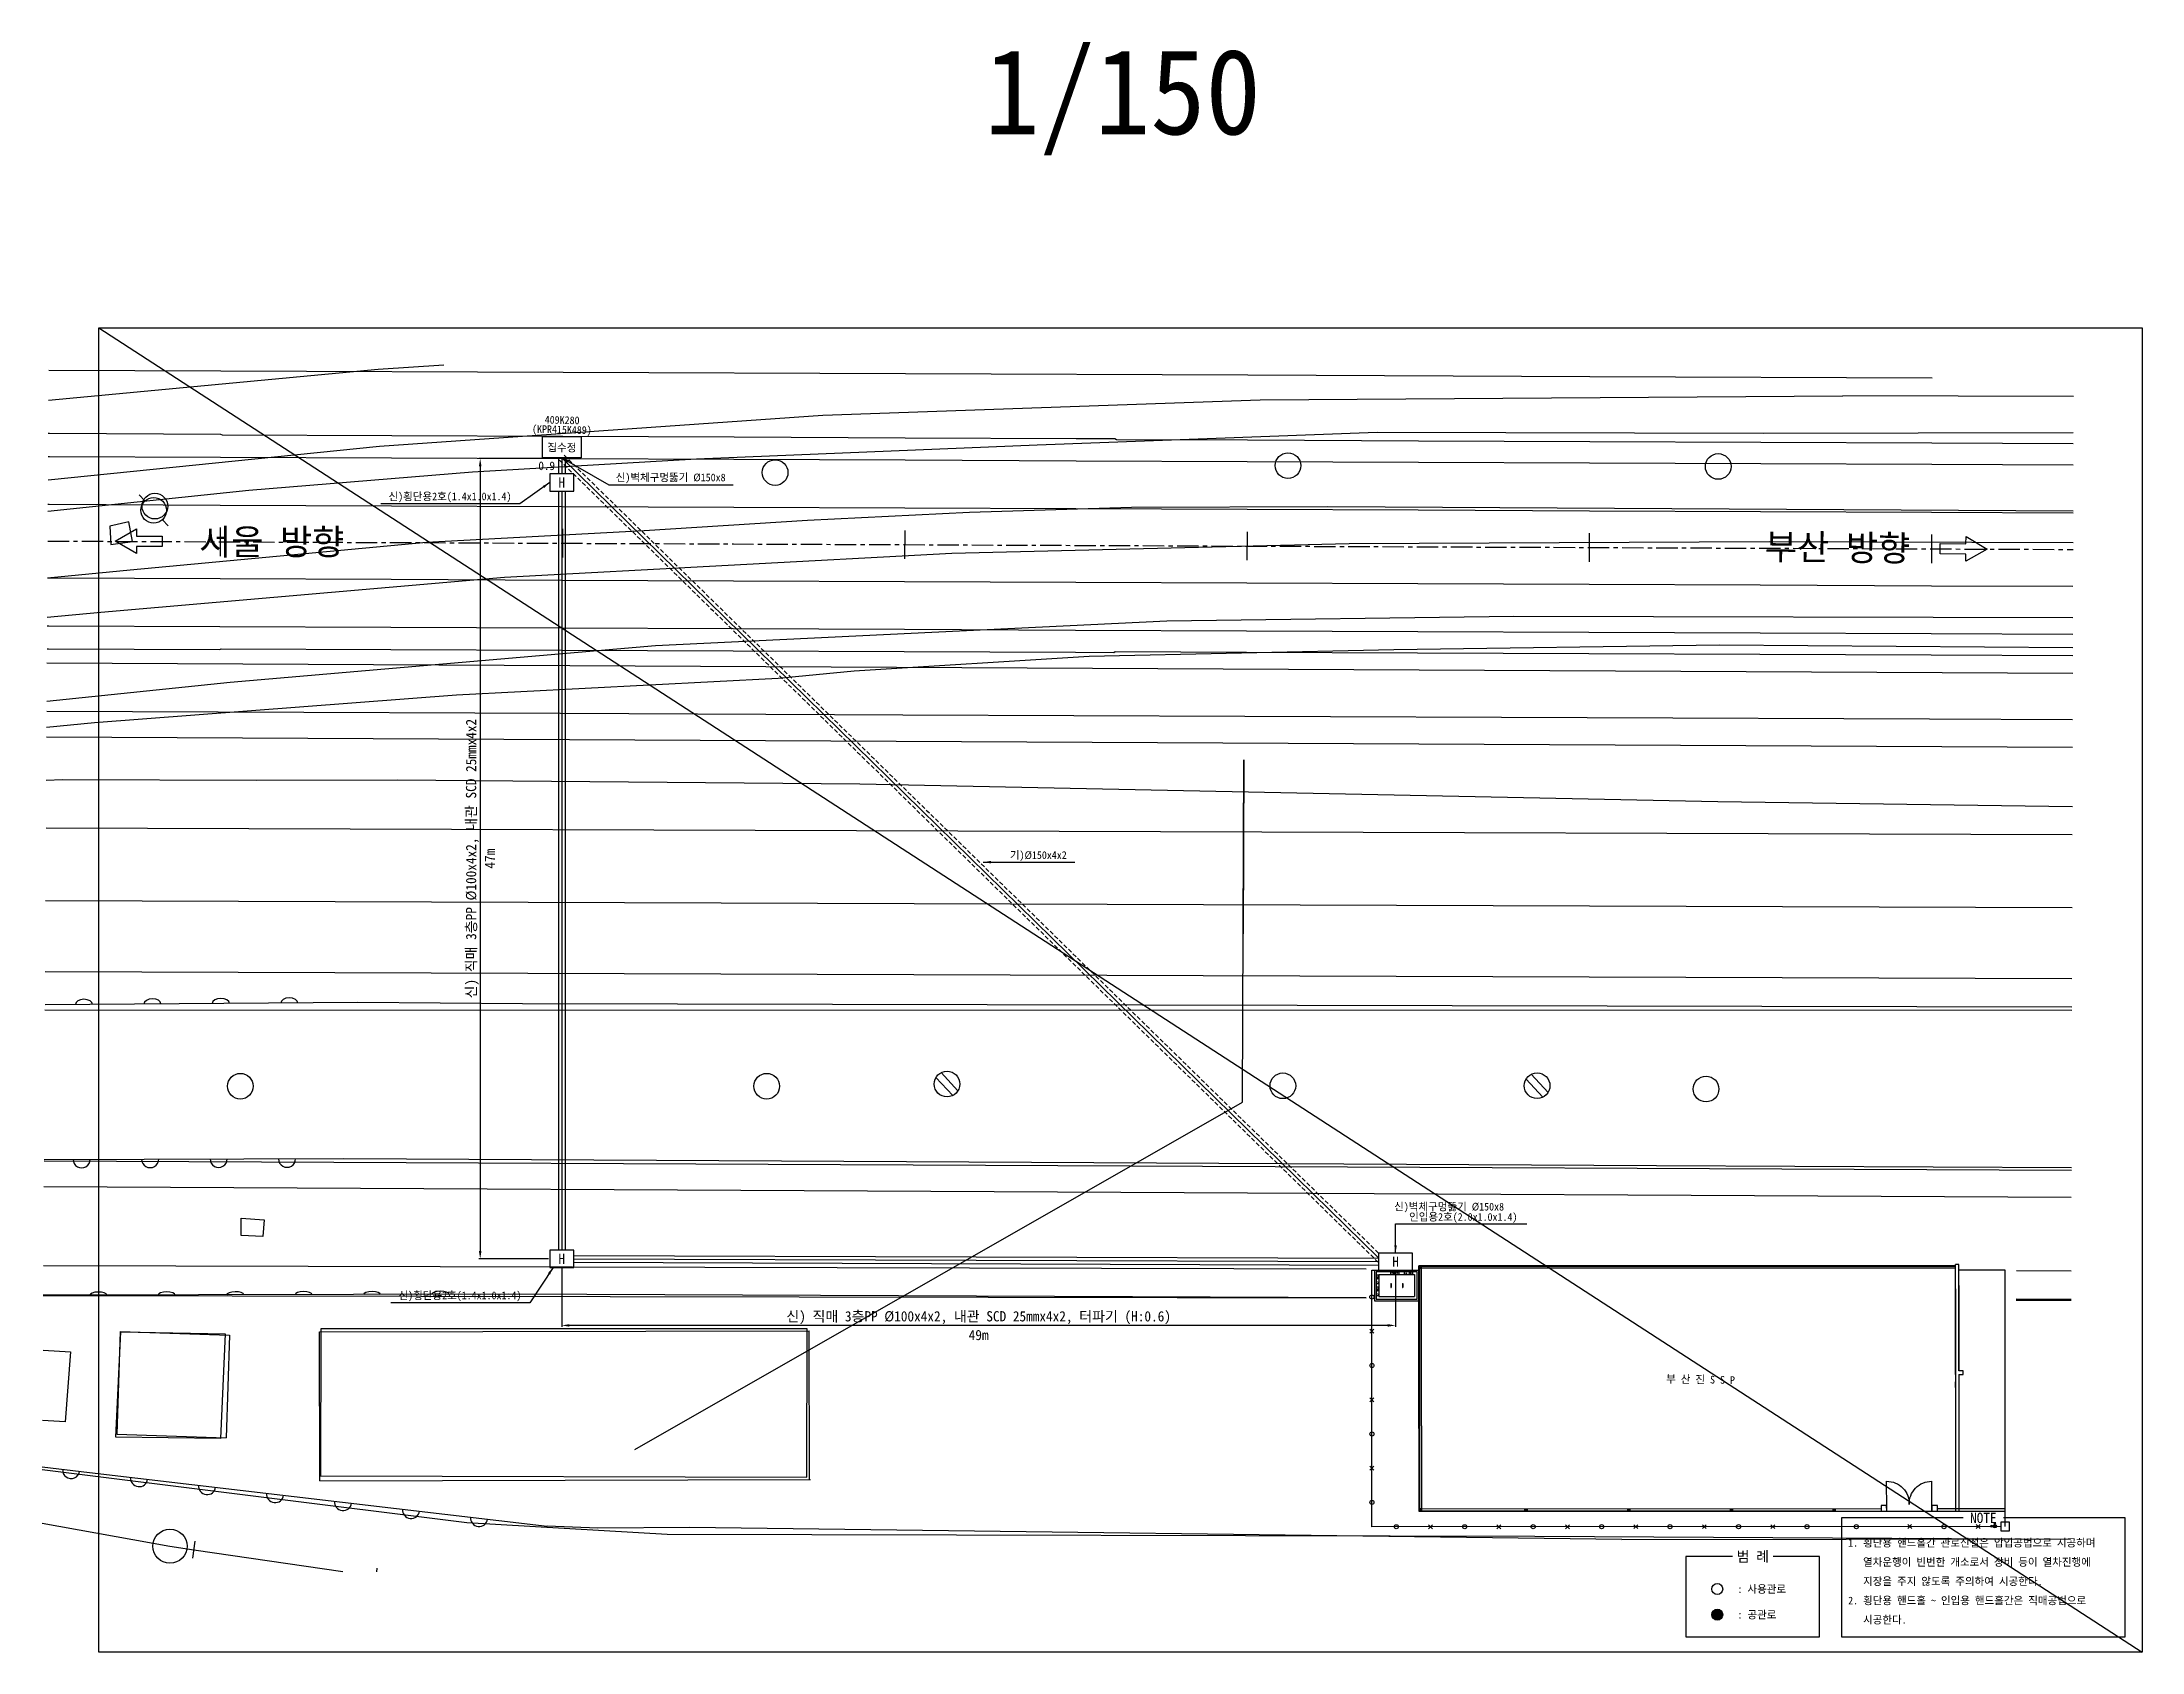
# Model space of a CAD drawing. Extents: x 60896 to 61431, y 63196 to 63294.
# Drawn here: x 61308.1 to 61430.8, y 63195.8 to 63289.9 of the extents above; entities that cross this region are included whole.
import ezdxf
from ezdxf.enums import TextEntityAlignment as Align

# ---------------------------------------------------------------- set-up
doc = ezdxf.new("R2010")
doc.units = 0
doc.linetypes.add('A-CENTR01', pattern=[2, 1.25, -0.25, 0.25, -0.25])
doc.linetypes.add('HIDDEN', pattern=[0.375, 0.25, -0.125])
for name, color, linetype in [('TT-BASE', 253, 'Continuous'), ('TT-CNTL', 1, 'A-CENTR01'), ('TT-LEAL', 1, 'Continuous'), ('TT-LEAT', 3, 'Continuous'), ('TT-TEXT', 3, 'Continuous'), ('TX-PAPR', 2, 'Continuous'), ('TZ-LEAL', 1, 'Continuous'), ('TZ-LEAT', 3, 'Continuous'), ('TZ-LINE', 7, 'Continuous'), ('TZ-TEX2', 3, 'Continuous'), ('TZ-TEXT', 6, 'Continuous')]:
    doc.layers.add(name, color=color, linetype=linetype)
doc.styles.get("Standard").update_dxf_attribs({"font": 'GulimChe.ttf'})
doc.linetypes.add('ZIGZAG', pattern='A,0.00254,-5.08,[131,ltypeshp.shx,S=5.08,R=0,X=-5.08,Y=0],-10.16,[131,ltypeshp.shx,S=5.08,R=180,X=5.08,Y=0],-5.08', length=20.32254)
doc.dimstyles.new('D150', dxfattribs={"dimscale": 0.15, "dimtxt": 3, "dimasz": 3, "dimexe": 0.5, "dimexo": 0.5, "dimgap": 0.5, "dimtad": 1, "dimdec": 0, "dimzin": 1, "dimdsep": 46, "dimlunit": 6, "dimtxsty": 'Standard', "dimcen": 1, "dimclrd": 1, "dimclre": 1, "dimclrt": 3, "dimadec": 0, "dimazin": 0, "dimtfac": 1, "dimtdec": 0, "dimtix": 1, "dimtmove": 2, "dimatfit": 3, "dimfxl": 0, "dimtvp": 2, "dimlwd": -1, "dimlwe": -1, "dimarcsym": 0})

msp = doc.modelspace()

# ---------------------------------------------------------------- texts
at = {"layer": 'TT-BASE'}
for s, rotation, p in [('서울 방향', 0.03043403039043151, (61321.4743267134, 63260.67426811903, -86441.03522440503)), ('부산 방향', 359.2736025949332, (61412.97368508596, 63260.35074592632, -86441.03522440503))]:
    msp.add_text(s, height=1.5, rotation=rotation, dxfattribs=at).set_placement(p, align=Align.MIDDLE)
at = {"layer": 'TT-LEAT'}
for s, height, rotation, p in [('409K280', 0.4499999999999999, 358.7182875612552, (61338.4466867731, 63267.77252586035, -86449.75697440503)), ('(KPR415K489)', 0.4499999999999999, 358.7182875612552, (61338.43204476505, 63267.18435812255, -86449.75697440503)), ('집수정', 0.45, 358.8747853273313, (61338.43021715939, 63266.18194509811, -86441.03522440503)), ('기)Ø150x4x2', 0.4499999999999998, 0.0518208991892117, (61366.27136620481, 63242.32148460533, -86441.03522440503))]:
    msp.add_text(s, height=height, rotation=rotation, dxfattribs=at).set_placement(p, align=Align.MIDDLE)
at = {"layer": 'TT-TEXT'}
msp.add_text('부 산 진 S S P', height=0.45, rotation=358.8747853273313, dxfattribs=at).set_placement((61404.9681110465, 63211.71073946586), align=Align.MIDDLE)
at = {"layer": 'TZ-LEAT'}
msp.add_text('0.9', height=0.5, dxfattribs=at).set_placement((61337.54313945097, 63265.09673618332), align=Align.MIDDLE)
at = {"layer": 'TZ-TEX2'}
for s, height, p in [('1/150', 5, (61371.19589098953, 63286.56152143406)), ('H', 0.6, (61338.42541971689, 63264.12470061817, 86.5275627871597)), ('H', 0.6, (61338.42536802973, 63218.75042831968, 86.5275627871888)), ('H', 0.6, (61387.1444958018, 63218.58572070229, 86.5275627871888)), ('NOTE', 0.6, (61421.49298750719, 63203.60882129445, 0.2322668858421366)), ('범 례', 0.6, (61408.02099780103, 63201.35882129445, 0.2322668858421366))]:
    msp.add_text(s, height=height, dxfattribs=at).set_placement(p, align=Align.MIDDLE)
for s, p in [('1. 횡단용 핸드홀간 관로신설은 압입공법으로 시공하며', (61413.59137106305, 63202.15375337168, 0.2322668858421366)), ('   열차운행이 빈번한 개소로서 장비 등이 열차진행에', (61413.59137106305, 63201.02875337168, 0.2322668858421366)), (': 사용관로', (61407.12577922752, 63199.45015183761, 0.2322668858421366)), ('2. 횡단용 핸드홀 ~ 인입용 핸드홀간은 직매공법으로', (61413.59137106305, 63198.77875337168, 0.2322668858421366)), ('   지장을 주지 않도록 주의하여 시공한다.', (61413.59137106305, 63199.90375337168, 0.2322668858421366)), (': 공관로', (61407.12577922752, 63197.95015183761, 0.2322668858421366)), ('   시공한다.', (61413.59137106305, 63197.65375337168, 0.2322668858421366))]:
    msp.add_text(s, height=0.45, dxfattribs=at).set_placement(p, align=Align.MIDDLE_LEFT)
at = {"layer": 'TZ-TEXT'}
for s, rotation, p in [('신)벽체구멍뚫기 Ø150x8', 359.9481799346718, (61344.78802101209, 63264.39804841063, 86441.15124171451)), ('신)횡단용2호(1.4x1.0x1.4)', 0.05182006532813865, (61331.89253790438, 63263.28933280411, -86441.03522440506)), ('신)횡단용2호(1.4x1.0x1.4)', 0.05182006532813865, (61332.47443115582, 63216.59110889819, 86441.15124171454))]:
    msp.add_text(s, height=0.45, rotation=rotation, dxfattribs=at).set_placement(p, align=Align.MIDDLE)
for s, p in [('신)벽체구멍뚫기 Ø150x8', (61387.06454869149, 63221.80420375817, -86441.03522440503)), ('   인입용2호(2.0x1.0x1.4)', (61387.06454869149, 63221.20420375817, -86441.03522440503))]:
    msp.add_text(s, height=0.45, rotation=359.9481799346718, dxfattribs=at).set_placement(p, align=Align.MIDDLE_LEFT)
at = {"layer": 'TZ-TEXT', "ltscale": 2, "insert": (61334.22500280714, 63242.13902909384), "char_height": 0.6, "attachment_point": 5, "rotation": 90.00000000000003}
msp.add_mtext('47m', dxfattribs=at)
at = {"layer": 'TZ-TEXT', "ltscale": 2, "insert": (61362.78414008206, 63214.29182105039), "char_height": 0.6, "attachment_point": 5}
msp.add_mtext('49m', dxfattribs=at)

# ---------------------------------------------------------------- blocks, each defined once
blk = doc.blocks.new('*D9')
at = {"layer": 'Defpoints', "color": 0, "ltscale": 2}
for p in [(61338.42536802973, 63218.25042831968, -86527.56278719223), (61387.14291213439, 63218.09425684963, -86441.03522440503), (61338.42536802973, 63214.85855632519)]:
    blk.add_point(p, dxfattribs=at)
at = {"layer": 'TZ-TEXT', "color": 1, "ltscale": 2}
for p, q in [((61338.42536802973, 63218.17542831968), (61338.42536802973, 63214.78355632519)), ((61387.14291213439, 63218.01925684963), (61387.14291213439, 63214.78355632519)), ((61386.69291213439, 63214.85855632519), (61338.87536802973, 63214.85855632519))]:
    blk.add_line(p, q, dxfattribs=at)
for points in [[(61338.87536802973, 63214.93355632519), (61338.87536802973, 63214.78355632519), (61338.42536802973, 63214.85855632519)], [(61386.69291213439, 63214.93355632519), (61386.69291213439, 63214.78355632519), (61387.14291213439, 63214.85855632519)]]:
    blk.add_solid(points, dxfattribs=at)
at = {"layer": 'TZ-TEXT', "color": 3, "ltscale": 2, "insert": (61362.78414008206, 63215.31214675072), "char_height": 0.6, "attachment_point": 5}
blk.add_mtext('{\\C6;신) 직매 3층PP Ø100x4x2, 내관 SCD 25mmx4x2, 터파기 (H:0.6)}', dxfattribs=at)
blk = doc.blocks.new('*D10')
at = {"layer": 'Defpoints', "color": 0, "ltscale": 2}
for p in [(61337.73131534173, 63265.52762986797, -86527.56278719223), (61333.65826753257, 63218.7504283197), (61337.72536802976, 63218.7504283197, -86441.03522440503)]:
    blk.add_point(p, dxfattribs=at)
at = {"layer": 'TZ-TEXT', "color": 1, "ltscale": 2}
for p, q in [((61337.65631534174, 63265.52762986797), (61333.58326753257, 63265.52762986797)), ((61333.65826753257, 63265.07762986798), (61333.65826753257, 63219.2004283197)), ((61337.65036802976, 63218.7504283197), (61333.58326753257, 63218.7504283197))]:
    blk.add_line(p, q, dxfattribs=at)
for points in [[(61333.58326753257, 63265.07762986798), (61333.73326753257, 63265.07762986798), (61333.65826753257, 63265.52762986797)], [(61333.58326753257, 63219.2004283197), (61333.73326753257, 63219.2004283197), (61333.65826753257, 63218.7504283197)]]:
    blk.add_solid(points, dxfattribs=at)
at = {"layer": 'TZ-TEXT', "color": 3, "ltscale": 2, "insert": (61333.20467710705, 63242.13902909381), "char_height": 0.6, "attachment_point": 5, "rotation": 90}
blk.add_mtext('{\\C6;신) 직매 3층PP Ø100x4x2, 내관 SCD 25mmx4x2}', dxfattribs=at)

# ---------------------------------------------------------------- dimensions: what is measured, and where the dimension line sits
at = {"layer": 'TZ-TEXT', "ltscale": 2}
dim = msp.add_linear_dim(base=(61333.65826753257, 63218.7504283197), p1=(61337.73131534171, 63265.52762986795, -86527.56278719223), p2=(61337.72536802973, 63218.75042831968, -86441.03522440503), angle=90, text='{\\C6;신) 직매 3층PP Ø100x4x2, 내관 SCD 25mmx4x2}', dimstyle='D150', override={"dimtxt": 4}, dxfattribs=at)
dim.commit()
dim.dimension.update_dxf_attribs({"geometry": '*D10', "text_midpoint": (61333.20467710705, 63242.13902909381)})
dim = msp.add_linear_dim(base=(61338.42536802973, 63214.85855632519, 86.52756278720335), p1=(61387.14291213439, 63218.09425684963, -86354.50766161783), p2=(61338.42536802973, 63218.25042831968, -86441.03522440503), text='{\\C6;신) 직매 3층PP Ø100x4x2, 내관 SCD 25mmx4x2, 터파기 (H:0.6)}', dimstyle='D150', override={"dimtxt": 4}, dxfattribs=at)
dim.commit()
dim.dimension.update_dxf_attribs({"geometry": '*D9', "text_midpoint": (61362.78414008206, 63215.31214675072, 86.52756278720335)})

# ---------------------------------------------------------------- hatches: boundary and pattern name
at = {"layer": 'TZ-LINE', "ltscale": 2}
h = msp.add_hatch(color=256, dxfattribs=at)
h.dxf.hatch_style = 1
h.paths.add_polyline_path([(61405.62365350982, 63197.95015183761, 1), (61406.26365350297, 63197.95015183761, 1)])

# ---------------------------------------------------------------- linework, layer by layer
at = {"layer": 'TT-BASE'}
for p, q in [((61327.69290147798, 63270.72154078551, -86527.56278719222), (61308.43274242131, 63268.92077902369, -86527.56278719222)), ((61308.44305427662, 63270.69951609589, -86441.03522440503), (61318.50546725645, 63270.6578540807, -86441.03522440503)), ((61318.50546725645, 63270.6578540807, -86441.03522440503), (61338.505295833, 63270.57504758306, -86441.03522440503)), ((61331.5423145147, 63270.98595653922, -86527.56278719222), (61327.69290147798, 63270.72154078551, -86527.56278719222)), ((61338.505295833, 63270.57504758306, -86441.03522440503), (61358.50512440938, 63270.49224108684, -86441.03522440503)), ((61358.50512440938, 63270.49224108684, -86441.03522440503), (61378.50495298651, 63270.40943458986, -86441.03522440503)), ((61378.50495298651, 63270.40943458986, -86441.03522440503), (61398.50478156225, 63270.32662809297, -86441.03522440503)), ((61398.50478156225, 63270.32662809297, -86441.03522440503), (61418.50461013938, 63270.24382159608, -86441.03522440503)), ((61379.23713934887, 63268.96122722985, -86527.56278719222), (61413.28953210796, 63269.19302099761, -86527.56278719222)), ((61426.75682124416, 63269.14233306589, -86527.56278719222), (61413.28953210796, 63269.19302099761, -86527.56278719222)), ((61327.78352483939, 63266.2527727566, -86527.56278719222), (61353.68109229898, 63268.05643924935, -86527.56278719222)), ((61353.68109229898, 63268.05643924935, -86527.56278719222), (61379.23713934887, 63268.96122722985, -86527.56278719222)), ((61308.42160359273, 63266.99939371039, -86441.03522440503), (61308.49067982865, 63266.99910815616, -86441.03522440503)), ((61308.49067982865, 63266.99910815616, -86441.03522440503), (61318.48974145368, 63266.95781723644, -86441.03522440503)), ((61318.48974145368, 63266.95781723644, -86441.03522440503), (61318.57613658651, 63266.9074596604, -86441.03522440503)), ((61318.57613658651, 63266.9074596604, -86441.03522440503), (61328.49020975688, 63266.86647587637, -86441.03522440503)), ((61328.49020975688, 63266.86647587637, -86441.03522440503), (61338.48971133716, 63266.82445428712, -86441.03522440503)), ((61338.48971133716, 63266.82445428712, -86441.03522440503), (61348.48927676852, 63266.78384593753, -86441.03522440503)), ((61348.48927676852, 63266.78384593753, -86441.03522440503), (61358.49017953828, 63266.74250320876, -86441.03522440503)), ((61358.49017953828, 63266.74250320876, -86441.03522440503), (61368.48990889151, 63266.70048066227, -86441.03522440503)), ((61366.20354882063, 63266.33459529675, -86341.03522440458), (61386.06510820281, 63267.07194522288, -86341.03522440458)), ((61368.48990889151, 63266.70048066227, -86441.03522440503), (61370.74427772877, 63266.6911613276, -86441.03522440503)), ((61370.74427772877, 63266.6911613276, -86441.03522440503), (61370.8306728136, 63266.64080375773, -86441.03522440503)), ((61370.83067282382, 63266.6408037517, -86441.03522440503), (61378.48993553819, 63266.60914112799, -86441.03522440503)), ((61378.48993553819, 63266.60914112799, -86441.03522440503), (61388.48898325224, 63266.56785026585, -86441.03522440503)), ((61386.06510820281, 63267.07194522288, -86341.03522440458), (61408.6306835518, 63267.00317626776, -86341.03522440458)), ((61388.48898325224, 63266.56785026585, -86441.03522440503), (61398.4896702644, 63266.52650842893, -86441.03522440503)), ((61408.6306835518, 63267.00317626776, -86341.03522440458), (61426.75129766677, 63267.04074615116, -86341.03522440458)), ((61308.40582466636, 63264.27761761337, -86527.56278719222), (61327.78352483939, 63266.2527727566, -86527.56278719222)), ((61308.41377737267, 63265.64941474466, -86527.56278719222), (61308.48510599, 63265.64911988079, -86527.56278719222)), ((61308.48510599, 63265.64911988079, -86527.56278719222), (61318.48416073681, 63265.60782877155, -86527.56278719222)), ((61318.48416073681, 63265.60782877155, -86527.56278719222), (61328.48479159173, 63265.56648716245, -86527.56278719222)), ((61328.48479159173, 63265.56648716245, -86527.56278719222), (61338.48434034641, 63265.52446537987, -86527.56278719222)), ((61333.19990508394, 63264.75641909897, -86341.03522440458), (61346.3018901964, 63265.50385345036, -86341.03522440458)), ((61338.48434034641, 63265.52446537987, -86527.56278719222), (61348.48395028265, 63265.4838568242, -86527.56278719222)), ((61346.3018901964, 63265.50385345036, -86341.03522440458), (61366.20354882063, 63266.33459529675, -86341.03522440458)), ((61348.48395028265, 63265.4838568242, -86527.56278719222), (61358.48476067558, 63265.44251452741, -86527.56278719222)), ((61358.48476067558, 63265.44251452741, -86527.56278719222), (61368.48449043927, 63265.40049199093, -86527.56278719222)), ((61368.48449043927, 63265.40049199093, -86527.56278719222), (61378.48476541129, 63265.35915160716, -86527.56278719222)), ((61378.48476541129, 63265.35915160716, -86527.56278719222), (61388.48382964795, 63265.31786088978, -86527.56278719222)), ((61398.4896702644, 63266.52650842893, -86441.03522440503), (61408.48917366505, 63266.48448683197, -86441.03522440503)), ((61408.48917366505, 63266.48448683197, -86441.03522440503), (61418.48874080992, 63266.44387847543, -86441.03522440503)), ((61418.48874080992, 63266.44387847543, -86441.03522440503), (61426.74963917079, 63266.40972875028, -86441.03522440503)), ((61320.12967337337, 63263.666821451, -86341.03522440458), (61333.19990508394, 63264.75641909897, -86341.03522440458)), ((61388.48382964795, 63265.31786088978, -86527.56278719222), (61398.48445963558, 63265.27651926834, -86527.56278719222)), ((61398.48445963558, 63265.27651926834, -86527.56278719222), (61408.48400870826, 63265.23449751587, -86527.56278719222)), ((61408.48400870826, 63265.23449751587, -86527.56278719222), (61418.48361890177, 63265.19388895657, -86527.56278719222)), ((61418.48361890177, 63265.19388895657, -86527.56278719222), (61426.74635381737, 63265.15973164082, -86527.56278719222)), ((61308.39522298304, 63262.44888683867, -86341.03522440458), (61320.12967337337, 63263.666821451, -86341.03522440458)), ((61314.06665237017, 63263.04658092246, -86341.03522440458), (61313.72583050735, 63263.41242304418, -86341.03522440458)), ((61315.42993982009, 63261.58321243557, -86341.03522440458), (61315.08911795762, 63261.94905455736, -86341.03522440458)), ((61352.79341015314, 63261.89970838482, -86341.03522440458), (61343.23099456325, 63261.30360345657, -86341.03522440458)), ((61362.25774220746, 63262.36343650208, -86341.03522440458), (61352.79341015314, 63261.89970838482, -86341.03522440458)), ((61371.71606939948, 63262.6575652632, -86341.03522440458), (61362.25774220746, 63262.36343650208, -86341.03522440458)), ((61383.1820338009, 63262.70089363374, -86341.03522440458), (61371.71606939948, 63262.6575652632, -86341.03522440458)), ((61426.73922165387, 63262.44611682057, -86341.03522440458), (61383.1820338009, 63262.70089363374, -86341.03522440458)), ((61330.51866325884, 63260.6102977457, -86341.03522440458), (61313.20421478542, 63258.99172366071, -86341.03522440458)), ((61318.46773207014, 63261.49122196936, -86441.03522440503), (61318.45966414631, 63259.82452016386, -86441.03522440503)), ((61343.23099456325, 63261.30360345657, -86341.03522440458), (61330.51866325884, 63260.6102977457, -86341.03522440458)), ((61338.46792245768, 63261.4078585202, -86441.03522440503), (61338.45985453391, 63259.74115671463, -86441.03522440503)), ((61358.46816288586, 63261.32590839901, -86441.03522440503), (61358.46009496191, 63259.65920659343, -86441.03522440503)), ((61384.43325444518, 63260.53947878351, -86527.56278719222), (61361.21465823452, 63259.98097212566, -86527.56278719222)), ((61378.46835327329, 63261.24254494979, -86441.03522440503), (61378.46028534963, 63259.57584314423, -86441.03522440503)), ((61408.96873011871, 63260.64773986115, -86527.56278719222), (61384.43325444518, 63260.53947878351, -86527.56278719222)), ((61398.46786201712, 63261.15991318482, -86441.03522440503), (61398.45979409335, 63259.49321137925, -86441.03522440503)), ((61426.73436224859, 63260.59723124617, -86527.56278719222), (61408.96873011871, 63260.64773986115, -86527.56278719222)), ((61418.46737076106, 63261.07728141987, -86441.03522440503), (61418.45930283717, 63259.41057961438, -86441.03522440503)), ((61361.21465823452, 63259.98097212566, -86527.56278719222), (61335.0746029834, 63258.56669452703, -86527.56278719222)), ((61313.20421478542, 63258.99172366071, -86341.03522440458), (61308.37247346957, 63258.52472365195, -86341.03522440458)), ((61335.0746029834, 63258.56669452703, -86527.56278719222), (61311.49397352573, 63256.52908319909, -86527.56278719222)), ((61308.35638508174, 63255.7495671917, -86527.56278719222), (61308.44420965119, 63255.74920413344, -86527.56278719222)), ((61311.49397352573, 63256.52908319909, -86527.56278719222), (61308.35914661642, 63256.22591640126, -86527.56278719222)), ((61308.44420965119, 63255.74920413344, -86527.56278719222), (61318.44324425207, 63255.70791337654, -86527.56278719222)), ((61318.44324425207, 63255.70791337654, -86527.56278719222), (61328.44352741521, 63255.66657314116, -86527.56278719222)), ((61328.44352741521, 63255.66657314116, -86527.56278719222), (61338.4434367986, 63255.62454985134, -86527.56278719222)), ((61338.4434367986, 63255.62454985134, -86527.56278719222), (61348.44338541806, 63255.58393996925, -86527.56278719222)), ((61343.90294849355, 63254.60485756461, -86527.56278719222), (61373.79046535529, 63256.04296196013, -86527.56278719222)), ((61348.44338541806, 63255.58393996925, -86527.56278719222), (61358.44349637696, 63255.54260052529, -86527.56278719222)), ((61358.44349637696, 63255.54260052529, -86527.56278719222), (61368.4432262331, 63255.50057794656, -86527.56278719222)), ((61373.79046535529, 63256.04296196013, -86527.56278719222), (61394.0646085453, 63256.32100879297, -86527.56278719222)), ((61394.0646085453, 63256.32100879297, -86527.56278719222), (61426.72287756862, 63256.22758972208, -86527.56278719222)), ((61308.34855886042, 63254.39958800891, -86441.03522440503), (61308.43862097507, 63254.39921570116, -86441.03522440503)), ((61308.43862097507, 63254.39921570116, -86441.03522440503), (61318.43766872468, 63254.35792483879, -86441.03522440503)), ((61318.43766872468, 63254.35792483879, -86441.03522440503), (61318.43790075386, 63254.35792387964, -86441.03522440503)), ((61318.43790078135, 63254.35792389644, -86267.98009848583), (61318.52470925578, 63254.40756545454, -86267.98009848583)), ((61318.52470924656, 63254.40756544924, -86441.03522440503), (61328.43810853163, 63254.36658445103, -86441.03522440503)), ((61319.04505703611, 63252.45553462339, -86527.56278719222), (61343.90294849355, 63254.60485756461, -86527.56278719222)), ((61328.43810853163, 63254.36658445103, -86441.03522440503), (61338.43806565432, 63254.32456094745, -86441.03522440503)), ((61338.43806565432, 63254.32456094745, -86441.03522440503), (61348.43805900124, 63254.28395086001, -86441.03522440503)), ((61348.43805900124, 63254.28395086001, -86441.03522440503), (61358.43807831595, 63254.24261178329, -86441.03522440503)), ((61368.4432262331, 63255.50057794656, -86527.56278719222), (61378.4438785624, 63255.45923625155, -86527.56278719222)), ((61369.24337635331, 63253.97008052387, -86341.03522440458), (61387.04849643091, 63254.35924890814, -86341.03522440458)), ((61378.4438785624, 63255.45923625155, -86527.56278719222), (61388.44291346907, 63255.41794538558, -86527.56278719222)), ((61387.04849643091, 63254.35924890814, -86341.03522440458), (61406.07364317506, 63254.63446584555, -86341.03522440458)), ((61388.44291346907, 63255.41794538558, -86527.56278719222), (61398.44319610709, 63255.37660525874, -86527.56278719222)), ((61398.44319610709, 63255.37660525874, -86527.56278719222), (61408.44310552836, 63255.33458199431, -86527.56278719222)), ((61406.07364317506, 63254.63446584555, -86341.03522440458), (61426.71826824787, 63254.47385522873, -86341.03522440458)), ((61408.44310552836, 63255.33458199431, -86527.56278719222), (61418.44305437955, 63255.293972055, -86527.56278719222)), ((61418.44305437955, 63255.293972055, -86527.56278719222), (61426.72033381846, 63255.25975462719, -86527.56278719222)), ((61426.71428142593, 63252.95696640451, -86527.56278719222), (61308.34370410233, 63253.56216953012, -86527.56278719222)), ((61351.06673138862, 63252.67991199633, -86341.03522440458), (61355.50391682605, 63253.12351811936, -86341.03522440458)), ((61355.50391682605, 63253.12351811936, -86341.03522440458), (61369.24337635331, 63253.97008052387, -86341.03522440458)), ((61358.43807831595, 63254.24261178329, -86441.03522440503), (61368.43780766487, 63254.20058923688, -86441.03522440503)), ((61368.43780766487, 63254.20058923688, -86441.03522440503), (61370.68401625927, 63254.19130363585, -86441.03522440503)), ((61370.68401628879, 63254.19130365275, -86267.98009848583), (61370.77082476316, 63254.24094521089, -86267.98009848583)), ((61370.77082475377, 63254.24094520549, -86441.03522440503), (61378.43870302099, 63254.20924696596, -86441.03522440503)), ((61378.43870302099, 63254.20924696596, -86441.03522440503), (61388.43775073469, 63254.16795610372, -86441.03522440503)), ((61388.43775073469, 63254.16795610372, -86441.03522440503), (61398.43798584978, 63254.1266161349, -86441.03522440503)), ((61398.43798584978, 63254.1266161349, -86441.03522440503), (61408.43794114918, 63254.08459263887, -86441.03522440503)), ((61408.43794114918, 63254.08459263887, -86441.03522440503), (61418.43793278767, 63254.04398255846, -86441.03522440503)), ((61418.43793278767, 63254.04398255846, -86441.03522440503), (61426.71704846506, 63254.00975752484, -86441.03522440503)), ((61308.33082649095, 63251.3408539593, -86527.56278719222), (61319.04505703611, 63252.45553462339, -86527.56278719222)), ((61332.27903086981, 63251.71704013823, -86341.03522440458), (61351.06673138862, 63252.67991199633, -86341.03522440458)), ((61308.32745854231, 63250.7599017523, -86441.03522440503), (61318.34508135859, 63250.71842518383, -86441.03522440503)), ((61311.12216163103, 63250.10644489964, -86341.03522440458), (61332.27903086981, 63251.71704013823, -86341.03522440458)), ((61318.34508135859, 63250.71842518383, -86441.03522440503), (61338.34490993508, 63250.63561868759, -86441.03522440503)), ((61338.34490993508, 63250.63561868759, -86441.03522440503), (61358.34473851221, 63250.55281219062, -86441.03522440503)), ((61308.32202970369, 63249.82345760886, -86341.03522440458), (61311.12216163103, 63250.10644489964, -86341.03522440458)), ((61358.34473851221, 63250.55281219062, -86441.03522440503), (61378.34456708789, 63250.47000569373, -86441.03522440503)), ((61378.34456708789, 63250.47000569373, -86441.03522440503), (61398.34439566514, 63250.38719919678, -86441.03522440503)), ((61398.34439566514, 63250.38719919678, -86441.03522440503), (61418.34422424088, 63250.30439269987, -86441.03522440503)), ((61418.34422424088, 63250.30439269987, -86441.03522440503), (61426.70721868949, 63250.26976688937, -86441.03522440503)), ((61308.31877616677, 63249.26224077945, -86527.56278719222), (61426.70297978816, 63248.65696798555, -86527.56278719222)), ((61378.19656195529, 63227.90989337712, -86441.03522440503), (61378.27952671493, 63247.90972129773, -86441.03522440503)), ((61378.27952671493, 63247.90972129773, -86441.03522440503), (61378.23734920756, 63237.74223699329, -86441.03522440503)), ((61378.27952671493, 63247.90972129773, -86441.03522440503), (61378.23734920756, 63237.74223699329, -86441.03522440503)), ((61309.258380151, 63246.74647784704, -86341.03522440458), (61308.30401658142, 63246.71629527824, -86341.03522440458)), ((61320.60169072557, 63246.70287498744, -86341.03522440458), (61309.258380151, 63246.74647784704, -86341.03522440458)), ((61328.79932683633, 63246.72182744594, -86341.03522440458), (61320.60169072557, 63246.70287498744, -86341.03522440458)), ((61355.83944849313, 63246.49321688177, -86341.03522440458), (61328.79932683633, 63246.72182744594, -86341.03522440458)), ((61405.97433104216, 63245.45469253112, -86341.03522440458), (61355.83944849313, 63246.49321688177, -86341.03522440458)), ((61426.69379676876, 63245.16305235322, -86341.03522440458), (61405.97433104216, 63245.45469253112, -86341.03522440458)), ((61426.6895144552, 63243.53373614719, -86527.56278719222), (61308.28779146373, 63243.91755368606, -86527.56278719222)), ((61308.26329199787, 63239.69153355066, -86527.56278719222), (61426.67834749, 63239.28497736811, -86527.56278719222)), ((61426.66736422835, 63235.10611332149, -86527.56278719222), (61308.23917049375, 63235.53070968966, -86527.56278719222)), ((61336.1361423447, 63233.65894433396, -86341.03522440458), (61326.50167101892, 63233.72553463813, -86341.03522440458)), ((61426.66301488458, 63233.45129375556, -86341.03522440458), (61336.1361423447, 63233.65894433396, -86341.03522440458)), ((61426.66254238244, 63233.27151817589, -86441.03522440503), (61308.22613477324, 63233.2821211825, -86441.03522440503)), ((61361.27233391208, 63228.29509961317, -86341.03522440458), (61360.29135599715, 63229.34809263151, -86341.03522440458)), ((61361.57664554524, 63228.57483279795, -86341.03522440458), (61360.59191074887, 63229.63185849627, -86341.03522440458)), ((61395.75560036009, 63228.19847623158, -86341.03522440458), (61394.7746224451, 63229.25146924998, -86341.03522440458)), ((61396.05991199331, 63228.4782094164, -86341.03522440458), (61395.07517719682, 63229.53523511469, -86341.03522440458)), ((61342.68741620653, 63207.6046114655, -86441.03522440503), (61378.19656195529, 63227.90989337712, -86441.03522440503)), ((61308.17512801945, 63224.48374288988, -86441.03522440503), (61426.63800180361, 63223.93442453649, -86441.03522440503)), ((61308.1755847384, 63224.56252434058, -86341.03522440458), (61325.69207432739, 63224.60840991605, -86341.03522440458)), ((61325.69207432739, 63224.60840991605, -86341.03522440458), (61402.38722280777, 63224.19671142949, -86341.03522440458)), ((61402.38722280777, 63224.19671142949, -86341.03522440458), (61426.63839924419, 63224.08564101287, -86341.03522440458)), ((61308.16636315443, 63222.97185294572, -86527.56278719222), (61426.63384215321, 63222.35177867876, -86527.56278719222)), ((61385.43719510953, 63218.13842523938, -86527.56278719222), (61308.13947014572, 63218.33296012368, -86527.56278719222)), ((61385.91268933115, 63218.09205591694, -86441.03522440503), (61385.91268933115, 63216.29205591694, -86441.03522440503)), ((61385.91268933115, 63218.09205591694, -86441.03522440503), (61388.51268933115, 63218.09205591694, -86441.03522440503)), ((61386.16268933115, 63217.84205591694, -86441.03522440503), (61386.16268933115, 63216.54205591694, -86441.03522440503)), ((61386.16268933115, 63217.84205591694, -86441.03522440503), (61388.26268933115, 63217.84205591694, -86441.03522440503)), ((61388.26268933115, 63217.84205591694, -86441.03522440503), (61388.26268933115, 63216.54205591694, -86441.03522440503)), ((61416.81263698963, 63218.34791320506, -86441.03468326933), (61388.51263759578, 63218.34205591187, -86441.03523763151)), ((61388.51460382494, 63208.84205611535, -86441.03523763151), (61388.51263759578, 63218.34205591187, -86441.03523763151)), ((61388.51263759576, 63218.34205591187, -86441.03522440503), (61388.51560756638, 63203.99239572132, -86441.03522440503)), ((61388.53766864092, 63218.19206108937, -86441.03523763151), (61388.5126686415, 63218.19205591508, -86441.03523763151)), ((61388.51268846168, 63218.09205591694, -86441.03522440503), (61388.51268846168, 63216.29205591694, -86441.03522440503)), ((61388.53764276949, 63218.31706108669, -86441.03523575858), (61419.86264209662, 63218.32354446984, -86441.03572768714)), ((61388.63764276735, 63218.31708178384, -86441.03523575858), (61388.53764276949, 63218.31706108669, -86441.03523575858)), ((61388.54060756582, 63203.99240089563, -86441.03523575858), (61388.53764276949, 63218.31706108669, -86441.03523575858)), ((61388.53764690892, 63218.29706108712, -86441.03523575858), (61419.86264623606, 63218.30354447026, -86441.03572768714)), ((61388.63766346449, 63218.21708178598, -86441.03523575858), (61388.53766346663, 63218.21706108884, -86441.03523575858)), ((61388.56060756539, 63203.99240503506, -86441.03523575858), (61388.55764276905, 63218.31706522613, -86441.03523575858)), ((61388.66266863829, 63218.19208696081, -86441.03523763151), (61388.55766864049, 63218.1920652288, -86441.03523763151)), ((61388.58766346557, 63218.21707143741, -86441.03523575858), (61388.58764276841, 63218.31707143527, -86441.03523575858)), ((61388.66264276287, 63218.31708695882, -86441.03488768246), (61388.66263758858, 63218.34208695759, -86441.0348869859)), ((61388.66266863431, 63218.19208696081, -86441.03489116524), (61388.6626469023, 63218.29708695925, -86441.03488823971)), ((61419.86266796806, 63218.19854447132, -86441.03462361127), (61388.66266863819, 63218.19208696081, -86441.03523388565)), ((61388.664572776, 63208.99208715786, -86441.03523763151), (61388.66266863829, 63218.19208696081, -86441.03523763151)), ((61419.86263692234, 63218.34854446811, -86441.03495809782), (61416.81263698963, 63218.34791320506, -86441.03495809782)), ((61420.06262203136, 63218.42051214246, -86441.03522440503), (61419.86262203565, 63218.42047074816, -86441.03522440503)), ((61419.86291633385, 63216.99854450481, -86441.03523763151), (61419.86262203565, 63218.42047074816, -86441.03522440503)), ((61420.06390979273, 63212.19858598521, -86441.03522440503), (61420.06262203136, 63218.42051214246, -86441.03522440503)), ((61420.06268866093, 63218.0985858671, -86441.03522440503), (61422.74503822775, 63218.09914103722, -86441.03522440503)), ((61422.74503822775, 63218.09914103722, -86441.03522440503), (61422.74814279924, 63203.09914878252, -86441.03522440503)), ((61426.622495819, 63218.03477435299, -86527.56278719222), (61423.42145886555, 63218.04283039027, -86527.56278719222)), ((61308.12941920121, 63216.5992286954, -86441.03522440503), (61385.43044917446, 63216.46739537275, -86441.03522440503)), ((61385.43047790923, 63216.47451323957, -86341.03522440458), (61335.33752108274, 63216.67842946893, -86341.03522440458)), ((61385.91268933115, 63216.29205591694, -86441.03522440503), (61388.51268933115, 63216.29205591694, -86441.03522440503)), ((61386.16268933115, 63217.09205591694, -86441.03522440503), (61386.01268933115, 63217.09205591694, -86441.03522440503)), ((61386.16268933115, 63216.54205591694, -86441.03522440503), (61388.26268933115, 63216.54205591694, -86441.03522440503)), ((61386.86984730105, 63217.31022072591, -86441.03522440503), (61386.86984730105, 63217.08294799864, -86441.03522440503)), ((61386.86984730105, 63217.31022072591, -86441.03522440503), (61386.89257457382, 63217.31022072591, -86441.03522440503)), ((61386.86984730111, 63217.31022072588, -86441.03522440503), (61386.86984730111, 63217.08294799861, -86441.03522440503)), ((61386.86984730111, 63217.31022072588, -86441.03522440503), (61386.89257457382, 63217.31022072588, -86441.03522440503)), ((61386.86984730105, 63217.08294799864, -86441.03522440503), (61386.89257457382, 63217.08294799864, -86441.03522440503)), ((61386.86984730111, 63217.08294799861, -86441.03522440503), (61386.89257457382, 63217.08294799861, -86441.03522440503)), ((61386.89257457382, 63217.31022072591, -86441.03522440503), (61386.89257457382, 63217.08294799864, -86441.03522440503)), ((61386.89257457382, 63217.31022072588, -86441.03522440503), (61386.89257457382, 63217.08294799861, -86441.03522440503)), ((61387.55166548288, 63217.31022072591, -86441.03522440503), (61387.55166548288, 63217.08294799864, -86441.03522440503)), ((61387.55166548288, 63217.31022072591, -86441.03522440503), (61387.57439275558, 63217.31022072591, -86441.03522440503)), ((61387.55166548288, 63217.31022072588, -86441.03522440503), (61387.55166548288, 63217.08294799861, -86441.03522440503)), ((61387.55166548288, 63217.31022072588, -86441.03522440503), (61387.57439275564, 63217.31022072588, -86441.03522440503)), ((61387.55166548288, 63217.08294799864, -86441.03522440503), (61387.57439275558, 63217.08294799864, -86441.03522440503)), ((61387.55166548288, 63217.08294799861, -86441.03522440503), (61387.57439275564, 63217.08294799861, -86441.03522440503)), ((61387.57439275558, 63217.31022072591, -86441.03522440503), (61387.57439275558, 63217.08294799864, -86441.03522440503)), ((61387.57439275564, 63217.31022072588, -86441.03522440503), (61387.57439275564, 63217.08294799861, -86441.03522440503)), ((61419.86291633385, 63216.99854450481, -86441.03523763151), (61419.86560689296, 63203.99888427642, -86441.03523763151)), ((61419.86395119131, 63211.99854459519, -86441.03522440503), (61419.86291633386, 63216.99854448809, -86441.03522440503)), ((61420.06287493527, 63217.19858589482, -86441.03523763151), (61420.06390979273, 63212.19858598521, -86441.03523763151)), ((61426.61795874665, 63216.30852862217, -86341.03522440458), (61423.41450944312, 63216.32139484181, -86341.03522440458)), ((61426.61814069403, 63216.37775517974, -86441.03522440503), (61423.4147671446, 63216.38522985693, -86441.03522440503)), ((61312.61411851468, 63214.49379205611, -86441.03522440503), (61312.41713188436, 63208.49702657229, -86441.03522440503)), ((61312.61411851468, 63214.49379205611, -86441.03522440503), (61319.00527089165, 63214.28385028431, -86441.03522440503)), ((61319.00527089165, 63214.28385028431, -86441.03522440503), (61318.80828426121, 63208.28708480047, -86441.03522440503)), ((61324.26765361243, 63214.47514886954, -86441.03522440503), (61352.87544455039, 63214.54091655711, -86441.03522440503)), ((61324.28763908055, 63205.78182072988, -86441.03522440503), (61324.26765361243, 63214.47514886954, -86441.03522440503)), ((61352.89543001828, 63205.84758841748, -86441.03522440503), (61352.87544455039, 63214.54091655711, -86441.03522440503)), ((61385.87915305192, 63214.3991309168, -86441.03522440503), (61385.64770628254, 63214.63048190028, -86441.03522440503)), ((61385.64775417546, 63214.39908302382, -86441.03522440503), (61385.87910515897, 63214.63052979326, -86441.03522440503)), ((61419.86637097187, 63214.20861968864, -86441.03522440503), (61419.86630267125, 63214.53861968047, -86441.03522440503)), ((61308.11093510546, 63213.41082608872, -86341.03522440458), (61309.72423232041, 63213.32160227864, -86341.03522440458)), ((61309.72423232041, 63213.32160227864, -86341.03522440458), (61309.40464387393, 63209.23125116599, -86341.03522440458)), ((61419.86698567641, 63211.2386197644, -86441.03522440503), (61419.86691737589, 63211.56861975617, -86441.03522440503)), ((61420.31390978737, 63212.19863772808, -86441.03522440503), (61420.06390979273, 63212.19858598521, -86441.03522440503)), ((61420.06395118702, 63211.99858598949, -86441.03522440503), (61420.31395118167, 63211.99863773236, -86441.03522440503)), ((61420.06395118702, 63211.99858598949, -86441.03523763151), (61420.06560688868, 63203.99892567072, -86441.03523763151)), ((61420.31395118167, 63211.99863773236, -86441.03522440503), (61420.31390978737, 63212.19863772808, -86441.03522440503)), ((61385.87998093785, 63210.39913100245, -86441.03522440503), (61385.64853416842, 63210.63048198595, -86441.03522440503)), ((61385.6485820614, 63210.39908310952, -86441.03522440503), (61385.87993304487, 63210.6305298789, -86441.03522440503)), ((61309.40464387393, 63209.23125116599, -86341.03522440458), (61308.0871345249, 63209.30535973638, -86341.03522440458)), ((61388.66457277202, 63208.99208715786, -86441.03489116524), (61388.66560755921, 63203.99242676706, -86441.0347518635)), ((61312.41713188436, 63208.49702657229, -86441.03522440503), (61318.80828426121, 63208.28708480047, -86441.03522440503)), ((61308.07053641474, 63206.44227904119, -86441.03522440503), (61332.87551501734, 63203.34479399263, -86441.03522440503)), ((61385.88080882376, 63206.39913108812, -86441.03522440503), (61385.64936205432, 63206.63048207165, -86441.03522440503)), ((61385.64940994731, 63206.39908319515, -86441.03522440503), (61385.88076093078, 63206.63052996458, -86441.03522440503)), ((61324.28763908043, 63205.78182072983, -86441.03522440503), (61352.95029459764, 63205.847714548, -86441.03522440503)), ((61415.84397457575, 63204.16305191812, -86441.03522440503), (61415.84364673294, 63205.74705188733, -86441.03522440503)), ((61418.48400865708, 63203.99859832611, -86441.03522440503), (61418.48364666398, 63205.74759828911, -86441.03522440503)), ((61388.54057652007, 63204.14240089239, -86441.03522440503), (61388.51557652065, 63204.14239571811, -86441.03522440503)), ((61388.51560756638, 63203.99239572132, -86441.03522440503), (61422.74795645613, 63203.99948084175, -86441.03522440503)), ((61388.51560756635, 63203.99239572135, -86441.03521117855), (61412.86560704775, 63203.99743547716, -86441.03521117855)), ((61388.64058169221, 63204.11742159008, -86441.0352225321), (61388.54058169435, 63204.11740089293, -86441.0352225321)), ((61388.54060239151, 63204.01740089507, -86441.0352225321), (61412.81560187555, 63204.02242512709, -86441.03560374728)), ((61388.64060238937, 63204.01742159222, -86441.0352225321), (61388.54060239151, 63204.01740089507, -86441.0352225321)), ((61388.54060653094, 63203.9974008955, -86441.0352225321), (61412.81560601498, 63204.00242512752, -86441.03560374728)), ((61388.66557651744, 63204.14242676383, -86441.03522440503), (61388.56057651964, 63204.14240503182, -86441.03522440503)), ((61388.59058169329, 63204.1174112415, -86441.0352225321), (61388.59060239043, 63204.01741124364, -86441.0352225321)), ((61388.66557651744, 63204.14242676383, -86441.03522440503), (61415.51397768719, 63204.14798361756, -86441.03522440503)), ((61388.66560238489, 63204.01742676581, -86441.03487445597), (61388.66560755918, 63203.99242676704, -86441.03487375942)), ((61394.69057638446, 63204.14367376699, -86441.03491386403), (61394.69059811647, 63204.03867376831, -86441.0349109385)), ((61394.69060225589, 63204.01867376874, -86441.03491038126), (61394.69060743018, 63203.9936737702, -86441.0349096847)), ((61394.81558156, 63204.11869963811, -86441.03525567116), (61394.71558156214, 63204.11867894096, -86441.03525567116)), ((61394.81558156, 63204.11869963811, -86441.03525567116), (61394.71558156214, 63204.11867894096, -86441.03525567116)), ((61394.76558156107, 63204.11868928953, -86441.03525567116), (61394.76560225822, 63204.01868929168, -86441.03525567116)), ((61394.84057638124, 63204.14370481271, -86441.03491386403), (61394.84059811325, 63204.03870481426, -86441.0349109385)), ((61394.84060225268, 63204.01870481469, -86441.03491038126), (61394.84060742697, 63203.99370481592, -86441.0349096847)), ((61400.69057625201, 63204.14491559601, -86441.03456300168), (61400.69059798402, 63204.03991559734, -86441.03456007615)), ((61400.69060212345, 63204.01991559777, -86441.03455951891), (61400.69060729774, 63203.99491559922, -86441.03455882236)), ((61400.81558142755, 63204.11994146706, -86441.03490759504), (61400.7155814297, 63204.11992076991, -86441.03490759504)), ((61400.81560212471, 63204.0199414692, -86441.03490759504), (61400.71560212685, 63204.01992077205, -86441.03490759504)), ((61400.76558142863, 63204.11993111848, -86441.03490759504), (61400.76560212578, 63204.01993112062, -86441.03490759504)), ((61400.8405762488, 63204.14494664173, -86441.03456300168), (61400.8405979808, 63204.03994664329, -86441.03456007615)), ((61400.84060212023, 63204.01994664371, -86441.03455951891), (61400.84060729452, 63203.99494664494, -86441.03455882236)), ((61406.69057612743, 63204.14615742496, -86441.03491107782), (61406.69059785944, 63204.04115742628, -86441.03490815227)), ((61406.69060199887, 63204.02115742671, -86441.03490759504), (61406.69060717316, 63203.99615742816, -86441.03490689848)), ((61406.81558130298, 63204.121183296, -86441.03525567116), (61406.71558130512, 63204.12116259885, -86441.03525567116)), ((61406.81558130298, 63204.121183296, -86441.03525567116), (61406.71558130512, 63204.12116259885, -86441.03525567116)), ((61406.76558130405, 63204.12117294742, -86441.03525567116), (61406.7656020012, 63204.02117294957, -86441.03525567116)), ((61406.84057612422, 63204.14618847067, -86441.03491107782), (61406.84059785623, 63204.04118847223, -86441.03490815227)), ((61406.84060199566, 63204.02118847266, -86441.03490759504), (61406.84060716994, 63203.99618847389, -86441.03490689848)), ((61412.69057600286, 63204.1473992539, -86441.03525915394), (61412.6906018743, 63204.02239925566, -86441.03525567116)), ((61412.6906018743, 63204.02239925566, -86441.03525567116), (61412.69060704858, 63203.99739925711, -86441.0352549746)), ((61412.8155811784, 63204.12242512494, -86441.03560374728), (61412.71558118054, 63204.1224044278, -86441.03560374728)), ((61412.81560187555, 63204.02242512709, -86441.03560374728), (61412.7156018777, 63204.02240442994, -86441.03560374728)), ((61412.76558117948, 63204.12241477637, -86441.03560374728), (61412.76560187662, 63204.02241477851, -86441.03560374728)), ((61412.81560187555, 63204.02242512709, -86441.03560374728), (61412.81560601498, 63204.00242512752, -86441.03560374728)), ((61412.84057599965, 63204.14743029962, -86441.03525915394), (61412.84060704537, 63203.99743030284, -86441.0352549746)), ((61415.84394042412, 63204.32805191569, -86441.03522440503), (61415.51394043231, 63204.32798361509, -86441.03522440503)), ((61415.51394043231, 63204.32798361509, -86441.03522440503), (61415.51400873292, 63203.99798362154, -86441.03522440503)), ((61415.84400872469, 63203.99805192206, -86441.03522440503), (61415.84394042412, 63204.32805191569, -86441.03522440503)), ((61418.81394034838, 63204.32866662025, -86441.03522440503), (61418.48394035656, 63204.32859831963, -86441.03522440503)), ((61418.48394035656, 63204.32859831963, -86441.03522440503), (61418.48400865716, 63203.99859832608, -86441.03522440503)), ((61418.81400864899, 63203.99866662669, -86441.03522440503), (61418.81394034838, 63204.32866662025, -86441.03522440503)), ((61418.81397760325, 63204.14866662349, -86441.03522440503), (61422.7479254104, 63204.14948083854, -86441.03522440503)), ((61308.0523192238, 63203.2999160136, -86527.56278719222), (61315.53013114067, 63201.95473551885, -86527.56278719222)), ((61332.87551501734, 63203.34479399263, -86441.03522440503), (61344.58394830419, 63202.65955802263, -86441.03522440503)), ((61340.52876174015, 63203.00801976622, -86341.03522440458), (61337.56488179234, 63203.12923302521, -86341.03522440458)), ((61345.88734659247, 63203.05673714668, -86341.03522440458), (61340.52876174015, 63203.00801976622, -86341.03522440458)), ((61400.37571452553, 63202.33600834287, -86341.03522440458), (61345.88734659247, 63203.05673714668, -86341.03522440458)), ((61389.07339009678, 63203.20787108817, -86441.03522440503), (61389.30483686622, 63202.97652010469, -86441.03522440503)), ((61389.07343798977, 63202.97647221171, -86441.03522440503), (61389.3047889733, 63203.20791898115, -86441.03522440503)), ((61393.07339001117, 63203.20869897408, -86441.03522440503), (61393.30483678055, 63202.9773479906, -86441.03522440503)), ((61393.07343790409, 63202.97730009762, -86441.03522440503), (61393.3047888876, 63203.20874686706, -86441.03522440503)), ((61397.07338992546, 63203.20952686002, -86441.03522440503), (61397.3048366949, 63202.97817587651, -86441.03522440503)), ((61397.07343781844, 63202.97812798356, -86441.03522440503), (61397.30478880192, 63203.20957475294, -86441.03522440503)), ((61401.07338983979, 63203.21035474592, -86441.03522440503), (61401.30483660922, 63202.97900376245, -86441.03522440503)), ((61401.07343773277, 63202.97895586947, -86441.03522440503), (61401.3047887163, 63203.21040263891, -86441.03522440503)), ((61405.07338975416, 63203.21118263183, -86441.03522440503), (61405.30483652354, 63202.97983164836, -86441.03522440503)), ((61405.07343764709, 63202.97978375537, -86441.03522440503), (61405.30478863059, 63203.21123052481, -86441.03522440503)), ((61409.07338966846, 63203.21201051777, -86441.03522440503), (61409.3048364379, 63202.98065953427, -86441.03522440503)), ((61409.07343756144, 63202.98061164131, -86441.03522440503), (61409.30478854492, 63203.21205841069, -86441.03522440503)), ((61417.07338949717, 63203.21366628959, -86441.03522440503), (61417.30483626655, 63202.98231530611, -86441.03522440503)), ((61417.07343739009, 63202.98226741313, -86441.03522440503), (61417.30478837359, 63203.21371418257, -86441.03522440503)), ((61421.07338941146, 63203.21449417552, -86441.03522440503), (61421.3048361809, 63202.98314319202, -86441.03522440503)), ((61421.07343730444, 63202.98309529907, -86441.03522440503), (61421.30478828792, 63203.21454206845, -86441.03522440503)), ((61421.9588587557, 63203.06184705184, -86441.03522440503), (61421.95883452091, 63203.17946866414, -86441.03522440503)), ((61421.95883452091, 63203.17946866414, -86441.03522440503), (61422.06070994261, 63203.12067884595, -86441.03522440503)), ((61422.06070994261, 63203.12067884595, -86441.03522440503), (61421.9588587557, 63203.06184705184, -86441.03522440503)), ((61422.22336866941, 63203.32257566985, -86441.03522440503), (61422.10574705707, 63203.32255143504, -86441.03522440503)), ((61422.10574705707, 63203.32255143504, -86441.03522440503), (61422.1645788512, 63203.22070024817, -86441.03522440503)), ((61422.1645788512, 63203.22070024817, -86441.03522440503), (61422.22336866941, 63203.32257566985, -86441.03522440503)), ((61423.01574142794, 63203.3491967474, -86441.03522440503), (61422.51574143758, 63203.34909326168, -86441.03522440503)), ((61422.51574143758, 63203.34909326168, -86441.03522440503), (61422.51584492333, 63202.84909327409, -86441.03522440503)), ((61422.51584492333, 63202.84909327409, -86441.03522440503), (61423.01584491358, 63202.84919675986, -86441.03522440503)), ((61423.01584491358, 63202.84919675986, -86441.03522440503), (61423.01574142794, 63203.3491967474, -86441.03522440503)), ((61315.53013114067, 63201.95473551885, -86527.56278719222), (61316.91516376044, 63201.7505673414, -86527.56278719222)), ((61316.98808096695, 63202.24522184837, -86527.56278719222), (61316.84224655345, 63201.25591283506, -86527.56278719222)), ((61316.91516376044, 63201.7505673414, -86527.56278719222), (61325.62914767645, 63200.46603570367, -86527.56278719222)), ((61344.58394830419, 63202.65955802263, -86441.03522440503), (61395.29054060522, 63202.53147941914, -86441.03522440503)), ((61395.29054060522, 63202.53147941914, -86441.03522440503), (61426.58133673251, 63202.37474255541, -86441.03522440503)), ((61400.37571452553, 63202.33600834287, -86341.03522440458), (61426.58134067663, 63202.37624319747, -86341.03522440458)), ((61327.62315286132, 63200.6775019112, -86527.56278719222), (61327.59067810007, 63200.45720017827, -86527.56278719222))]:
    msp.add_line(p, q, dxfattribs=at)
at = {"layer": 'TT-BASE', "ltscale": 0.001}
for p, q in [((61308.39754520795, 63262.84945758173, -86441.03522440503), (61308.47353030791, 63262.84914346599, -86441.03522440503)), ((61308.47353030791, 63262.84914346599, -86441.03522440503), (61318.47258591664, 63262.8078526959, -86441.03522440503)), ((61318.47258591664, 63262.8078526959, -86441.03522440503), (61328.47312081042, 63262.76651146945, -86441.03522440503)), ((61328.47312081042, 63262.76651146945, -86441.03522440503), (61338.47277178565, 63262.72448925953, -86441.03522440503)), ((61338.47277178565, 63262.72448925953, -86441.03522440503), (61348.47247748823, 63262.68388032632, -86441.03522440503)), ((61348.47247748823, 63262.68388032632, -86441.03522440503), (61358.47309040745, 63262.64253880965, -86441.03522440503)), ((61358.47309040745, 63262.64253880965, -86441.03522440503), (61368.47282031218, 63262.60051630024, -86441.03522440503)), ((61368.47282031218, 63262.60051630024, -86441.03522440503), (61378.47320293021, 63262.55917531903, -86441.03522440503)), ((61378.47320293021, 63262.55917531903, -86441.03522440503), (61388.47225482784, 63262.51788481413, -86441.03522440503)), ((61388.47225482784, 63262.51788481413, -86441.03522440503), (61398.47278958779, 63262.4765436133, -86441.03522440503)), ((61398.47278958779, 63262.4765436133, -86441.03522440503), (61408.47244062098, 63262.43452139712, -86441.03522440503)), ((61408.47244062098, 63262.43452139712, -86441.03522440503), (61418.47214645574, 63262.39391244681, -86441.03522440503)), ((61418.47214645574, 63262.39391244681, -86441.03522440503), (61426.73899462588, 63262.35973819016, -86441.03522440503)), ((61308.37261724447, 63258.54952401424, -86441.03522440503), (61308.45577209524, 63258.54918025999, -86441.03522440503)), ((61308.45577209524, 63258.54918025999, -86441.03522440503), (61318.45481029986, 63258.50788943704, -86441.03522440503)), ((61318.45481029986, 63258.50788943704, -86441.03522440503), (61328.45519748019, 63258.46654883082, -86441.03522440503)), ((61328.45519748019, 63258.46654883082, -86441.03522440503), (61338.45500517743, 63258.42452596458, -86441.03522440503)), ((61338.45500517743, 63258.42452596458, -86441.03522440503), (61348.4548580364, 63258.38391645277, -86441.03522440503)), ((61348.4548580364, 63258.38391645277, -86441.03522440503), (61358.45516758491, 63258.34257616873, -86441.03522440503)), ((61358.45516758491, 63258.34257616873, -86441.03522440503), (61368.45489618238, 63258.30055361143, -86441.03522440503)), ((61368.45489618238, 63258.30055361143, -86441.03522440503), (61378.4554410065, 63258.25921237813, -86441.03522440503)), ((61378.4554410065, 63258.25921237813, -86441.03522440503), (61388.45448442019, 63258.21792155821, -86441.03522440503)), ((61388.45448442019, 63258.21792155821, -86441.03522440503), (61398.45486664627, 63258.17658097117, -86441.03522440503)), ((61398.45486664627, 63258.17658097117, -86441.03522440503), (61408.45467422475, 63258.13455808868, -86441.03522440503)), ((61408.45467422475, 63258.13455808868, -86441.03522440503), (61418.45452710443, 63258.09394855962, -86441.03522440503)), ((61418.45452710443, 63258.09394855962, -86441.03522440503), (61426.72769301008, 63258.05974812838, -86441.03522440503))]:
    msp.add_line(p, q, dxfattribs=at)
at = {"layer": 'TT-BASE', "extrusion": (0.01229824081263209, -0.7937289708820892, 0.6081472470178371)}
msp.add_line((61326.50167101857, 63233.7255346382, -86338.75822440459), (61308.227971584, 63233.59896071294, -86338.55388414765), dxfattribs=at)
at = {"layer": 'TT-BASE', "linetype": 'HIDDEN'}
for p, q in [((61386.16268933115, 63217.79205591694, -86441.03522440503), (61386.01268933115, 63217.29205591694, -86441.03522440503)), ((61386.01268933115, 63217.79205591694, -86441.03522440503), (61386.16268933115, 63217.29205591694, -86441.03522440503)), ((61386.16268933115, 63217.79205591694, -86441.03522440503), (61386.01268933115, 63217.79205591694, -86441.03522440503)), ((61386.56268933116, 63217.84205591694, -86441.03522440503), (61387.06268933116, 63217.84205591694, -86441.03522440503)), ((61386.86268933115, 63217.84205591694, -86441.03522440503), (61386.86268933115, 63217.99205591693, -86441.03522440503)), ((61386.86268933115, 63217.99205591693, -86441.03522440503), (61387.36268933115, 63217.99205591693, -86441.03522440503)), ((61386.86268933115, 63217.99205591693, -86441.03522440503), (61387.36268933115, 63217.84205591694, -86441.03522440503)), ((61386.86268933115, 63217.84205591694, -86441.03522440503), (61387.36268933115, 63217.99205591693, -86441.03522440503)), ((61387.36268912662, 63217.84205932332, -86441.03522440503), (61387.36268912662, 63217.99205932332, -86441.03522440503)), ((61388.16268933115, 63217.84205591694, -86441.03522440503), (61387.66268933115, 63217.99205591693, -86441.03522440503)), ((61388.16268933115, 63217.99205591693, -86441.03522440503), (61387.66268933115, 63217.84205591694, -86441.03522440503)), ((61387.66268933115, 63217.84205591694, -86441.03522440503), (61387.66268933115, 63217.99205591693, -86441.03522440503)), ((61388.16268788159, 63217.84205909281, -86441.03522440503), (61388.16268788159, 63217.99205909282, -86441.03522440503)), ((61386.16268734061, 63216.59206187241, -86441.03522440503), (61386.01268734061, 63216.59206187241, -86441.03522440503)), ((61386.16268933115, 63217.29205591694, -86441.03522440503), (61386.01268933115, 63217.29205591694, -86441.03522440503)), ((61386.01268933115, 63217.09205591694, -86441.03522440503), (61386.16268933115, 63216.59205591694, -86441.03522440503)), ((61386.16268933115, 63217.09205591694, -86441.03522440503), (61386.01268933115, 63216.59205591694, -86441.03522440503))]:
    msp.add_line(p, q, dxfattribs=at)
at = {"layer": 'TT-BASE', "extrusion": (-0.002111907775006214, 0.9303010190553082, 0.3667908856422213)}
msp.add_line((61335.33752108268, 63216.67842946887, -86338.61522440458), (61308.12952027679, 63216.61666366698, -86338.61522440458), dxfattribs=at)
at = {"layer": 'TT-BASE', "extrusion": (0.01977443079638911, 0.2208623439732049, 0.9751045056307251)}
for p, q in [((61308.07145381546, 63206.60052550874, -86338.61337043712), (61310.82000616629, 63206.26108036605, -86338.59222440457)), ((61310.82000616629, 63206.26108036605, -86338.59222440457), (61337.56488179222, 63203.12923302512, -86338.42522440455))]:
    msp.add_line(p, q, dxfattribs=at)
at = {"layer": 'TT-BASE', "elevation": -86441.03522440503}
for points in [[(61313.56769008145, 63259.96915847655), (61312.32149028759, 63260.68776993884), (61313.56692596629, 63261.40770488731), (61313.56714867231, 63260.98843163958), (61315.06714846077, 63260.98922839708), (61315.06746716378, 63260.38922848176), (61313.56746737531, 63260.38843172434)], [(61420.48436780138, 63260.96075254705), (61421.72096687419, 63260.22574295985), (61420.46613036321, 63259.52232154223), (61420.47144577736, 63259.94156115419), (61418.97156632499, 63259.96057767885), (61418.97917293489, 63260.5605294599), (61420.47905238729, 63260.54151293509)], [(61388.41268933115, 63216.39205591693), (61388.41268933115, 63217.99205591693), (61386.01268933115, 63217.99205591693), (61386.01268933115, 63216.39205591693)]]:
    msp.add_lwpolyline(points, close=True, dxfattribs=at)
at = {"layer": 'TT-BASE', "elevation": -86441.03522440503, "flags": 128}
msp.add_lwpolyline([(61422.51579318137, 63203.09909327075), (61385.76579396852, 63203.0914870669), (61385.76268939635, 63218.09148674559), (61388.51268933115, 63218.09205591694)], dxfattribs=at)
at = {"layer": 'TT-BASE'}
for centre, radius in [((61350.89106112435, 63264.70457365318, -86341.03522440458), 0.7500000000034044), ((61380.86022953864, 63265.10952373565, -86341.03522440458), 0.7500000000034044), ((61405.99913829486, 63265.06002070002, -86341.03522440458), 0.7500000000034044), ((61314.57788516384, 63262.49781773989, -86341.03522440458), 0.7500000000034044), ((61314.64668367295, 63262.74231674848, -86341.03522440458), 0.7500000000034044), ((61319.64229948854, 63228.83866220166, -86341.03522440458), 0.7500000000034044), ((61350.40092741088, 63228.83924403025, -86341.03522440458), 0.7500000000034044), ((61360.93657845574, 63228.96574726543, -86341.03522440458), 0.7500000000034044), ((61380.55962263107, 63228.86177472306, -86341.03522440458), 0.7500000000034044), ((61395.41984490376, 63228.86912388388, -86341.03522440458), 0.7500000000034044), ((61405.28964689672, 63228.67462549834, -86341.03522440458), 0.7500000000034044), ((61385.76301572424, 63216.51480636574, -86441.03522440503), 0.12), ((61385.76384361015, 63212.51480645139, -86441.03522440503), 0.12), ((61385.76467149606, 63208.51480653704, -86441.03522440503), 0.12), ((61385.76467149609, 63208.51480654514, -86441.03522440503), 0.12), ((61385.765499382, 63204.51480662274, -86441.03522440503), 0.12), ((61315.53013114067, 63201.95473551885, -86527.56278719222), 1.000000000004539), ((61387.18911352436, 63203.09178165348, -86441.03522440503), 0.12), ((61391.18911343865, 63203.09260953941, -86441.03522440503), 0.12), ((61391.18911344675, 63203.09260953937, -86441.03522440503), 0.12), ((61395.189113353, 63203.09343742532, -86441.03522440503), 0.12), ((61399.18911326736, 63203.09426531123, -86441.03522440503), 0.12), ((61403.18911318165, 63203.09509319717, -86441.03522440503), 0.12), ((61403.18911318975, 63203.09509319713, -86441.03522440503), 0.12), ((61407.18911309601, 63203.09592108308, -86441.03522440503), 0.12), ((61411.18911301035, 63203.09674896899, -86441.03522440503), 0.12), ((61414.07494583212, 63203.09749773578, -86441.03522440503), 0.12), ((61419.18911283901, 63203.09840474083, -86441.03522440503), 0.12)]:
    msp.add_circle(centre, radius, dxfattribs=at)
at = {"layer": 'TT-BASE', "extrusion": (0.01229824081263209, -0.7937289708820892, 0.6081472470178371)}
for centre in [(62282.7852164585, -30664.5703569248, -101942.9099330127), (62286.78481964854, -30664.62669805119, -101942.9099330126), (62290.78442283865, -30664.68303917744, -101942.9099330126), (62294.78402602884, -30664.73938030381, -101942.9099330126)]:
    msp.add_arc(centre, 0.5000000000022696, 359.1929459588523, 179.1929459588523, dxfattribs=at)
at = {"layer": 'TT-BASE'}
for centre in [(61310.3721463001, 63224.56827837542, -86341.03522440458), (61314.37213257595, 63224.57875659771, -86341.03522440458), (61318.37211885181, 63224.58923482004, -86341.03522440458), (61322.37210512762, 63224.59971304237, -86341.03522440458)]:
    msp.add_arc(centre, 0.5000000000022696, 180.1500896599782, 0.150089659978272, dxfattribs=at)
at = {"layer": 'TT-BASE', "extrusion": (-0.00211190777500638, 0.9303010190553083, 0.3667908856422211)}
for centre in [(-61454.68942342116, -103457.2787954542, 27012.78864475081), (-61458.68942342111, -103457.2787954542, 27012.78864475085), (-61462.68942342127, -103457.2787954542, 27012.78864475082), (-61466.68942342119, -103457.2787954542, 27012.78864475081), (-61470.68942342127, -103457.2787954543, 27012.78864475097), (-61474.68942342153, -103457.2787954542, 27012.78864475094)]:
    msp.add_arc(centre, 0.5000000000022696, 179.999999998921, 359.9999999989209, dxfattribs=at)
at = {"layer": 'TT-BASE', "extrusion": (0.01977443079638914, 0.2208623439732049, 0.9751045056307249)}
for centre, start, end in [((-55428.9895559509, -85863.76109279793, -69016.88074455698), 358.0267670698648, 178.0267670698648), ((-55432.98777496453, -85863.64229291609, -69016.88074455698), 358.3973675921802, 178.3973675921802), ((-55436.98621028865, -85863.53042264597, -69016.88074455703), 358.3973675921802, 178.3973675921802), ((-55440.98464561299, -85863.41855237572, -69016.88074455701), 358.3973675921802, 178.3973675921802), ((-55444.98308093727, -85863.30668210538, -69016.88074455704), 358.3973675921802, 178.3973675921802), ((-55448.98151626167, -85863.19481183516, -69016.88074455701), 358.3973675921802, 178.3973675921802), ((-55452.97995158601, -85863.08294156498, -69016.88074455704), 358.3973675921802, 178.3973675921802)]:
    msp.add_arc(centre, 0.5000000000022696, start, end, dxfattribs=at)
at = {"layer": 'TT-BASE', "extrusion": (0, 0, -1)}
msp.add_ellipse((61415.85863819487, 63204.44059147239, -86441.03522440503), major_axis=(0.7080326433398667, -1.098067998804826), ratio=0.9999999977937637, start_param=3.702828252957815, end_param=5.328943315536475, dxfattribs=at)
at = {"layer": 'TT-BASE', "extrusion": (0, 0, -0.9999999999999999)}
msp.add_ellipse((61418.4691960034, 63204.44113178357, -86441.03522440503), major_axis=(0.7080244272451439, -1.098073296485341), ratio=0.9999999977884321, start_param=2.099240491731346, end_param=3.72535555834169, dxfattribs=at)
at = {"layer": 'TT-BASE'}
for major_axis, ratio, start_param, end_param in [((0.07072531094113259, -0.07069604075251341), 0.9999999999999191, 0.7853972320749043, 7.068582539254491), ((-0.04039773757286769, -0.04041446339493578), 0.9999999999997042, 2.356193558869576, 8.639378866049162)]:
    msp.add_ellipse((61422.16459945521, 63203.12070025132, -86441.03522440503), major_axis=major_axis, ratio=ratio, start_param=start_param, end_param=end_param, dxfattribs=at)
for points in [[(61312.01886347952, 63261.56390088249, -86338.77374126254), (61312.07252257787, 63260.50135829057, -86338.7509491176), (61313.33692277141, 63260.68161708288, -86338.74974126254), (61313.13489951591, 63261.83002237221, -86338.77494911761)], [(61321.0410574385, 63221.02307033671, -86341.03522440458), (61320.9657931723, 63220.0563918533, -86341.03522440458), (61319.69127158788, 63220.1100083687, -86341.03522440458), (61319.69093563458, 63221.11969390746, -86341.03522440458)], [(61318.48822885879, 63208.25373757252, -86341.03522440458), (61312.36707304342, 63208.32966178284, -86341.03522440458), (61312.66697252299, 63214.4818027356, -86341.03522440458), (61318.75548386686, 63214.36316624963, -86341.03522440458)], [(61352.74588335029, 63205.9816033898, -86341.03522440458), (61352.76986605307, 63214.65248528447, -86341.03522440458), (61324.34501854391, 63214.659839631, -86341.03522440458), (61324.33183659627, 63206.07418885562, -86341.03522440458)]]:
    msp.add_3dface(points, dxfattribs=at)
at = {"layer": 'TT-CNTL', "elevation": -86441.03522440503, "flags": 128}
msp.add_lwpolyline([(61308.38508122657, 63260.69949085968), (61308.46465040031, 63260.69916192869), (61318.46369810825, 63260.65787106648), (61328.46415914426, 63260.61653016374), (61338.4638884958, 63260.57450761725), (61348.46366788797, 63260.5338983988), (61358.46412892392, 63260.49255749607), (61368.46385827551, 63260.4505349496), (61378.46431931158, 63260.40919404685), (61388.46336701934, 63260.36790318465), (61398.46382805529, 63260.32656228191), (61408.463557407, 63260.28453973545), (61418.46333679912, 63260.24393051695), (61426.73334381793, 63260.20974313761)], dxfattribs=at)
at = {"layer": 'TT-LEAL', "elevation": -86441.03522440503}
msp.add_lwpolyline([(61337.30086560151, 63266.81967535307), (61339.54997383227, 63266.81967535307), (61339.54997383227, 63265.57365630097), (61337.30086560151, 63265.57365630097)], close=True, dxfattribs=at)
at = {"layer": 'TX-PAPR'}
msp.add_lwpolyline([(61311.36417467854, 63273.16983265506), (61430.76417467853, 63273.16983265506), (61430.76417467853, 63195.76983265504), (61311.36417467854, 63195.76983265504)], close=True, dxfattribs=at)
msp.add_lwpolyline([(61311.36417467854, 63273.16983265506), (61430.76417467853, 63195.76983265504)], dxfattribs=at)
at = {"layer": 'TZ-LEAL'}
for points, elevation in [([(61335.98363715669, 63262.87117068218), (61327.8540455957, 63262.87117068218)], -86441.03522440506), ([(61341.18357901298, 63263.9798862887), (61348.44800200249, 63263.9798862887)], 86441.15124171451), ([(61387.14582196256, 63220.78604163624), (61394.82601633529, 63220.78604163624)], -86441.03522440503), ([(61336.56553040813, 63216.17294677626), (61328.43593884714, 63216.17294677626)], 86441.15124171454)]:
    msp.add_lwpolyline(points, dxfattribs=dict(at, elevation=elevation))
at = {"layer": 'TZ-LINE'}
for points, elevation in [([(61338.22541971689, 63265.57365630097), (61338.22541971689, 63264.62470061817)], -86441.03522440506), ([(61338.62541971688, 63265.57365630097), (61338.62541971688, 63264.62470061817)], -86441.03522440506), ([(61338.22541971689, 63263.62470061817), (61338.2254197169, 63219.25042831968)], -86441.03522440506), ([(61338.62541971688, 63263.62470061817), (61338.6254197169, 63219.25042831968)], -86441.03522440506), ([(61339.12606862379, 63218.95042709259), (61386.1444958018, 63218.78572192938)], -86441.03522440503), ([(61339.12466743567, 63218.55042954676), (61386.1444958018, 63218.3857194752)], -86441.03522440503)]:
    msp.add_lwpolyline(points, dxfattribs=dict(at, elevation=elevation))
at = {"layer": 'TZ-LINE', "linetype": 'HIDDEN', "elevation": -86441.03522440503}
for points in [[(61338.28544458841, 63265.43080335767), (61386.14454748896, 63218.53583624848)], [(61338.56539484536, 63265.71650924427), (61386.1548878067, 63219.08572070229)]]:
    msp.add_lwpolyline(points, dxfattribs=at)
at = {"layer": 'TZ-LINE', "linetype": 'ZIGZAG', "ltscale": 0.039}
for points, elevation in [([(61338.42541971688, 63265.57365630097), (61338.42541971688, 63264.62470061817)], -86441.03522440506), ([(61338.42541971688, 63265.57365630097), (61386.14454748896, 63218.81584447988)], -86441.03522440503), ([(61338.42541971688, 63263.62470061817), (61338.4254197169, 63219.25042831968)], -86441.03522440506), ([(61339.12536802973, 63218.75042831968), (61386.1444958018, 63218.58572070229)], -86441.03522440503)]:
    msp.add_lwpolyline(points, dxfattribs=dict(at, elevation=elevation))
at = {"layer": 'TZ-LINE'}
for points, elevation in [([(61337.72541971689, 63263.62470061817), (61339.12541971689, 63263.62470061817), (61339.12541971689, 63264.62470061817), (61337.72541971689, 63264.62470061817)], -86441.03522440506), ([(61337.72536802973, 63218.25042831968), (61339.12536802973, 63218.25042831968), (61339.12536802973, 63219.25042831968), (61337.72536802973, 63219.25042831968)], -86441.03522440503), ([(61386.1444958018, 63218.08572070229), (61388.1444958018, 63218.08572070229), (61388.1444958018, 63219.08572070229), (61386.1444958018, 63219.08572070229)], -86441.03522440503)]:
    msp.add_lwpolyline(points, close=True, dxfattribs=dict(at, elevation=elevation))
at = {"layer": 'TZ-LINE', "ltscale": 2, "elevation": 0.2322668858421366}
for points in [[(61420.30523436626, 63203.60882129445), (61413.21300546935, 63203.60882129445), (61413.21300546935, 63196.65329059138), (61429.77296952268, 63196.65329059138), (61429.77296952268, 63203.60882129445), (61422.68074064812, 63203.60882129445)], [(61406.83324466011, 63201.35882129445), (61404.11601576319, 63201.35882129445), (61404.11601576319, 63196.65329059138), (61411.92597981652, 63196.65329059138), (61411.92597981652, 63201.35882129445), (61409.20875094196, 63201.35882129445)]]:
    msp.add_lwpolyline(points, dxfattribs=at)
at = {"layer": 'TZ-LINE', "ltscale": 2}
for centre in [(61405.94365351757, 63199.45015183761, 0.2322668858421366), (61405.94365351757, 63197.95015183761, 0.2322668858421366)]:
    msp.add_circle(centre, 0.3200000000000001, dxfattribs=at)

msp.set_redraw_order([(e.dxf.handle, doc.entitydb.next_handle()) for e in msp.query("TEXT MTEXT ATTDEF DIMENSION ARC_DIMENSION")])  # texts and dimensions are drawn at this point

# ---------------------------------------------------------------- leaders
at = {"layer": 'TZ-LEAL'}
for points in [[(61338.42541971688, 63265.57365630097, 86441.15124171451), (61341.18357901298, 63263.9798862887, 86441.15124171451)], [(61337.72541971689, 63264.12470061817, -86441.03522440506), (61335.98363715669, 63262.87117068218, -86441.03522440506)], [(61363.05835947481, 63241.93420320199, -86441.03522440503), (61368.41054800606, 63241.93420320199, -86441.03522440503)], [(61387.1444958018, 63219.08572070229, -86441.03522440503), (61387.14582196256, 63220.78604163624, -86441.03522440503)], [(61337.92536802973, 63218.25042831968, 86441.15124171454), (61336.56553040813, 63216.17294677626, 86441.15124171454)]]:
    msp.add_leader(points, dimstyle='D150', dxfattribs=at)

doc.saveas('drawing.dxf')
